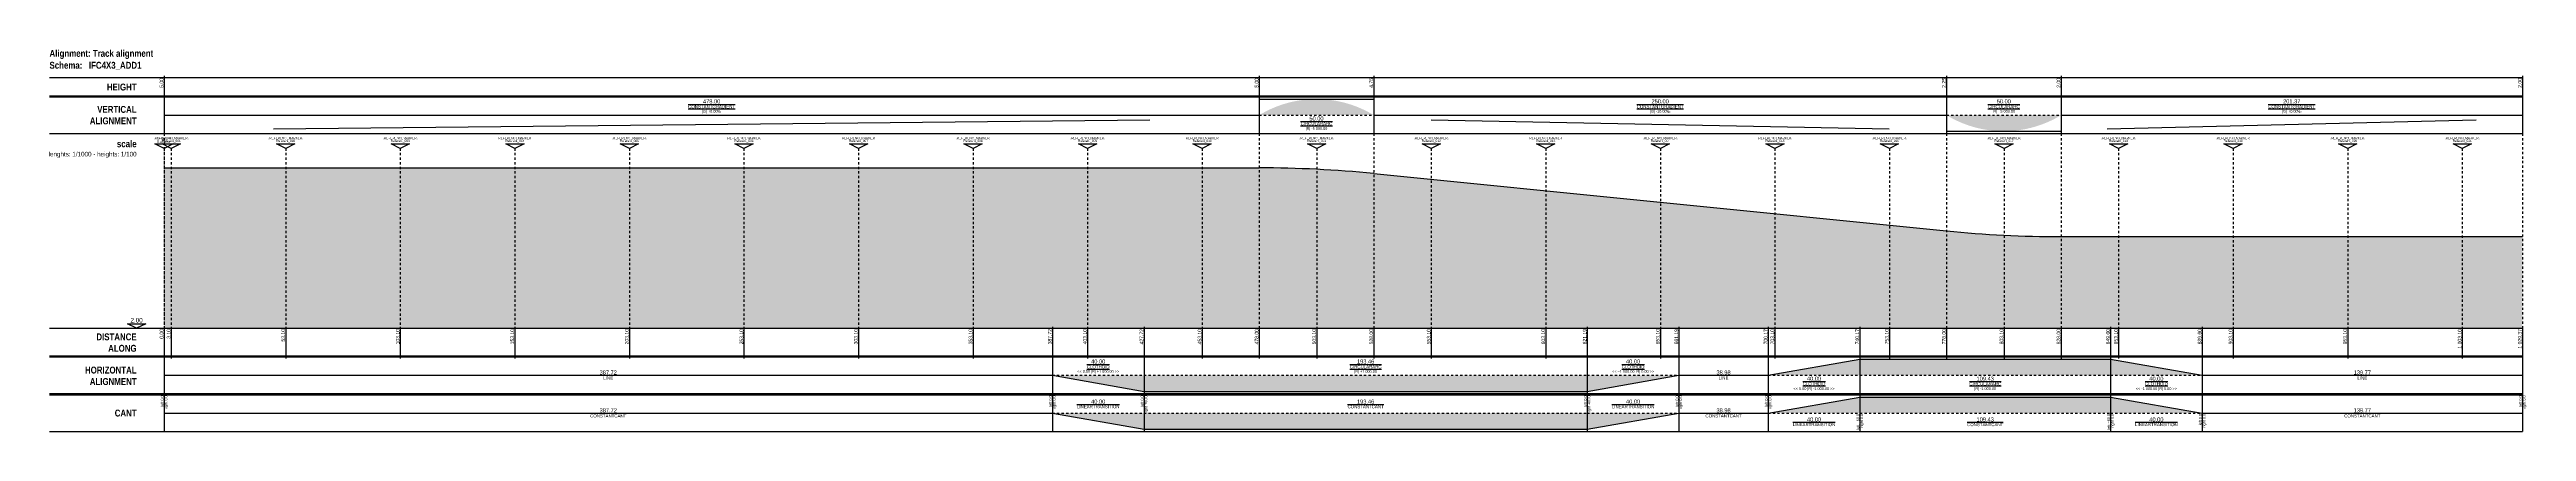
# Model space of a CAD drawing. Header units: metres. Extents: x 0 to 108, y -4 to 12.
import ezdxf

# ---------------------------------------------------------------- set-up
doc = ezdxf.new("R2010")
doc.units = ezdxf.units.M
doc.linetypes.add('DASHED23', pattern=[0.1, 0.06, -0.04])
doc.styles.add('Arial_Narrow', font='arialn.ttf')
doc.styles.add('Arial_Narrow_Bold', font='ARIALNB.ttf')

msp = doc.modelspace()

# ---------------------------------------------------------------- hatches: boundary and pattern name
at = {"true_color": 0xc8f0f5}
for points in [[(57.80030309640809, 9.300000000000889), (57.775157505301294, 9.315175199084216), (57.775157505301294, 9.315175199084216), (57.74991979966798, 9.330196704790872), (57.74991979966798, 9.330196704790872), (57.72459091889173, 9.345063957998885), (57.72459091889173, 9.345063957998885), (57.69917180574978, 9.35977640532779), (57.69917180574978, 9.35977640532779), (57.673663406377955, 9.374333499159203), (57.673663406377955, 9.374333499159203), (57.648066670235444, 9.388734697657231), (57.648066670235444, 9.388734697657231), (57.62238255006945, 9.40297946478863), (57.62238255006945, 9.40297946478863), (57.596612001879734, 9.417067270342741), (57.596612001879734, 9.417067270342741), (57.57075598488304, 9.43099758995126), (57.57075598488304, 9.43099758995126), (57.54481546147737, 9.444769905107725), (57.54481546147737, 9.444769905107725), (57.51879139720619, 9.458383703186822), (57.51879139720619, 9.458383703186822), (57.492684760722476, 9.471838477463479), (57.492684760722476, 9.471838477463479), (57.46649652375264, 9.48513372713171), (57.46649652375264, 9.48513372713171), (57.4402276610604, 9.498268957323273), (57.4402276610604, 9.498268957323273), (57.41387915041048, 9.51124367912607), (57.41387915041048, 9.51124367912607), (57.387451972532205, 9.52405740960236), (57.387451972532205, 9.52405740960236), (57.360947111083014, 9.536709671806733), (57.360947111083014, 9.536709671806733), (57.33436555261184, 9.549199994803853), (57.33436555261184, 9.549199994803853), (57.307708286522384, 9.561527913685996), (57.307708286522384, 9.561527913685996), (57.28097630503629, 9.573692969590356), (57.28097630503629, 9.573692969590356), (57.25417060315623, 9.585694709716115), (57.25417060315623, 9.585694709716115), (57.22729217862884, 9.597532687341303), (57.22729217862884, 9.597532687341303), (57.20034203190761, 9.609206461839431), (57.20034203190761, 9.609206461839431), (57.17332116611563, 9.620715598695877), (57.17332116611563, 9.620715598695877), (57.14623058700823, 9.632059669524073), (57.14623058700823, 9.632059669524073), (57.11907130293562, 9.643238252081444), (57.11907130293562, 9.643238252081444), (57.09184432480526, 9.654250930285126), (57.09184432480526, 9.654250930285126), (57.064550666044305, 9.665097294227454), (57.064550666044305, 9.665097294227454), (57.03719134256185, 9.675776940191216), (57.03719134256185, 9.675776940191216), (57.009767372711124, 9.68628947066468), (57.009767372711124, 9.68628947066468), (56.9822797772516, 9.696634494356399), (56.9822797772516, 9.696634494356399), (56.954729579310964, 9.706811626209763), (56.954729579310964, 9.706811626209763), (56.92711780434708, 9.716820487417337), (56.92711780434708, 9.716820487417337), (56.89944548010977, 9.726660705434966), (56.89944548010977, 9.726660705434966), (56.87171363660262, 9.736331913995627), (56.87171363660262, 9.736331913995627), (56.84392330604458, 9.74583375312308), (56.84392330604458, 9.74583375312308), (56.816075522831596, 9.755165869145252), (56.816075522831596, 9.755165869145252), (56.788171323498055, 9.764327914707412), (56.788171323498055, 9.764327914707412), (56.76021174667826, 9.773319548785093), (56.76021174667826, 9.773319548785093), (56.73219783306773, 9.782140436696784), (56.73219783306773, 9.782140436696784), (56.70413062538448, 9.790790250116398), (56.70413062538448, 9.790790250116398), (56.6760111683302, 9.799268667085482), (56.6760111683302, 9.799268667085482), (56.64784050855139, 9.807575372025203), (56.64784050855139, 9.807575372025203), (56.61961969460039, 9.8157100557481), (56.61961969460039, 9.8157100557481), (56.59134977689632, 9.823672415469586), (56.59134977689632, 9.823672415469586), (56.56303180768605, 9.83146215481922), (56.56303180768605, 9.83146215481922), (56.534666841004984, 9.839078983851737), (56.534666841004984, 9.839078983851737), (56.50625593263782, 9.846522619057845), (56.50625593263782, 9.846522619057845), (56.477800140079296, 9.853792783374775), (56.477800140079296, 9.853792783374775), (56.44930052249479, 9.860889206196589), (56.44930052249479, 9.860889206196589), (56.42075814068092, 9.867811623384261), (56.42075814068092, 9.867811623384261), (56.39217405702604, 9.8745597772755), (56.39217405702604, 9.8745597772755), (56.363549335470715, 9.881133416694347), (56.363549335470715, 9.881133416694347), (56.334885041468105, 9.887532296960522), (56.334885041468105, 9.887532296960522), (56.30618224194431, 9.89375617989853), (56.30618224194431, 9.89375617989853), (56.27744200525868, 9.899804833846527), (56.27744200525868, 9.899804833846527), (56.248665401164004, 9.905678033664948), (56.248665401164004, 9.905678033664948), (56.219853500766725, 9.911375560744872), (56.219853500766725, 9.911375560744872), (56.191007376487086, 9.91689720301618), (56.191007376487086, 9.91689720301618), (56.16212810201916, 9.92224275495543), (56.16212810201916, 9.92224275495543), (56.13321675229094, 9.927412017593518), (56.13321675229094, 9.927412017593518), (56.1042744034243, 9.932404798523082), (56.1042744034243, 9.932404798523082), (56.075302132694944, 9.937220911905658), (56.075302132694944, 9.937220911905658), (56.046301018492315, 9.941860178478606), (56.046301018492315, 9.941860178478606), (56.017272140279445, 9.946322425561771), (56.017272140279445, 9.946322425561771), (55.98821657855278, 9.950607487063923), (55.98821657855278, 9.950607487063923), (55.959135414801985, 9.954715203488934), (55.959135414801985, 9.954715203488934), (55.930029731469645, 9.958645421941707), (55.930029731469645, 9.958645421941707), (55.90090061191101, 9.96239799613388), (55.90090061191101, 9.96239799613388), (55.871749140353664, 9.965972786389266), (55.871749140353664, 9.965972786389266), (55.84257640185715, 9.969369659649043), (55.84257640185715, 9.969369659649043), (55.81338348227261, 9.972588489476724), (55.81338348227261, 9.972588489476724), (55.78417146820235, 9.97562915606285), (55.78417146820235, 9.97562915606285), (55.75494144695941, 9.97849154622945), (55.75494144695941, 9.97849154622945), (55.725694506527056, 9.981175553434259), (55.725694506527056, 9.981175553434259), (55.696431735518345, 9.983681077774683), (55.696431735518345, 9.983681077774683), (55.66715422313554, 9.986008025991516), (55.66715422313554, 9.986008025991516), (55.63786305912963, 9.988156311472412), (55.63786305912963, 9.988156311472412), (55.6085593337597, 9.990125854255105), (55.6085593337597, 9.990125854255105), (55.57924413775242, 9.991916581030386), (55.57924413775242, 9.991916581030386), (55.5499185622614, 9.993528425144843), (55.5499185622614, 9.993528425144843), (55.520583698826584, 9.994961326603326), (55.520583698826584, 9.994961326603326), (55.49124063933363, 9.996215232071188), (55.49124063933363, 9.996215232071188), (55.461890475973284, 9.997290094876274), (55.461890475973284, 9.997290094876274), (55.43253430120068, 9.998185875010645), (55.43253430120068, 9.998185875010645), (55.40317320769472, 9.998902539132082), (55.40317320769472, 9.998902539132082), (55.37380828831738, 9.999440060565323), (55.37380828831738, 9.999440060565323), (55.344440636073045, 9.999798419303044), (55.344440636073045, 9.999798419303044), (55.315071344067825, 9.999977602006624), (55.315071344067825, 9.999977602006624), (55.285701505468865, 9.999977602006624), (55.285701505468865, 9.999977602006624), (55.25633221346365, 9.999798419303044), (55.25633221346365, 9.999798419303044), (55.22696456121932, 9.999440060565323), (55.22696456121932, 9.999440060565323), (55.197599641841975, 9.998902539132082), (55.197599641841975, 9.998902539132082), (55.168238548336014, 9.998185875010645), (55.168238548336014, 9.998185875010645), (55.138882373563405, 9.997290094876274), (55.138882373563405, 9.997290094876274), (55.10953221020306, 9.996215232071188), (55.10953221020306, 9.996215232071188), (55.08018915071011, 9.994961326603326), (55.08018915071011, 9.994961326603326), (55.0508542872753, 9.993528425144842), (55.0508542872753, 9.993528425144842), (55.02152871178428, 9.991916581030386), (55.02152871178428, 9.991916581030386), (54.992213515776996, 9.990125854255105), (54.992213515776996, 9.990125854255105), (54.96290979040707, 9.988156311472412), (54.96290979040707, 9.988156311472412), (54.933618626401156, 9.986008025991516), (54.933618626401156, 9.986008025991516), (54.90434111401835, 9.983681077774683), (54.90434111401835, 9.983681077774683), (54.87507834300964, 9.981175553434259), (54.87507834300964, 9.981175553434259), (54.84583140257729, 9.97849154622945), (54.84583140257729, 9.97849154622945), (54.816601381334344, 9.97562915606285), (54.816601381334344, 9.97562915606285), (54.78738936726408, 9.972588489476724), (54.78738936726408, 9.972588489476724), (54.758196447679545, 9.969369659649043), (54.758196447679545, 9.969369659649043), (54.72902370918303, 9.965972786389266), (54.72902370918303, 9.965972786389266), (54.699872237625684, 9.96239799613388), (54.699872237625684, 9.96239799613388), (54.67074311806705, 9.958645421941707), (54.67074311806705, 9.958645421941707), (54.64163743473471, 9.954715203488934), (54.64163743473471, 9.954715203488934), (54.612556270983916, 9.950607487063923), (54.612556270983916, 9.950607487063923), (54.58350070925725, 9.946322425561771), (54.58350070925725, 9.946322425561771), (54.55447183104438, 9.941860178478606), (54.55447183104438, 9.941860178478606), (54.52547071684175, 9.937220911905658), (54.52547071684175, 9.937220911905658), (54.4964984461124, 9.932404798523082), (54.4964984461124, 9.932404798523082), (54.467556097245755, 9.927412017593518), (54.467556097245755, 9.927412017593518), (54.438644747517536, 9.92224275495543), (54.438644747517536, 9.92224275495543), (54.40976547304961, 9.91689720301618), (54.40976547304961, 9.91689720301618), (54.380919348769964, 9.911375560744872), (54.380919348769964, 9.911375560744872), (54.35210744837269, 9.905678033664946), (54.35210744837269, 9.905678033664946), (54.32333084427801, 9.899804833846527), (54.32333084427801, 9.899804833846527), (54.29459060759238, 9.89375617989853), (54.29459060759238, 9.89375617989853), (54.26588780806859, 9.887532296960522), (54.26588780806859, 9.887532296960522), (54.23722351406598, 9.881133416694347), (54.23722351406598, 9.881133416694347), (54.20859879251066, 9.8745597772755), (54.20859879251066, 9.8745597772755), (54.18001470885578, 9.86781162338426), (54.18001470885578, 9.86781162338426), (54.15147232704191, 9.860889206196589), (54.15147232704191, 9.860889206196589), (54.1229727094574, 9.853792783374775), (54.1229727094574, 9.853792783374775), (54.094516916898876, 9.846522619057845), (54.094516916898876, 9.846522619057845), (54.06610600853171, 9.839078983851735), (54.06610600853171, 9.839078983851735), (54.037741041850644, 9.831462154819219), (54.037741041850644, 9.831462154819219), (54.009423072640374, 9.823672415469586), (54.009423072640374, 9.823672415469586), (53.98115315493631, 9.8157100557481), (53.98115315493631, 9.8157100557481), (53.9529323409853, 9.807575372025203), (53.9529323409853, 9.807575372025203), (53.9247616812065, 9.799268667085482), (53.9247616812065, 9.799268667085482), (53.89664222415222, 9.790790250116398), (53.89664222415222, 9.790790250116398), (53.86857501646897, 9.782140436696784), (53.86857501646897, 9.782140436696784), (53.84056110285844, 9.773319548785093), (53.84056110285844, 9.773319548785093), (53.81260152603864, 9.764327914707412), (53.81260152603864, 9.764327914707412), (53.7846973267051, 9.755165869145252), (53.7846973267051, 9.755165869145252), (53.756849543492116, 9.74583375312308), (53.756849543492116, 9.74583375312308), (53.729059212934075, 9.736331913995627), (53.729059212934075, 9.736331913995627), (53.70132736942693, 9.726660705434966), (53.70132736942693, 9.726660705434966), (53.67365504518962, 9.716820487417337), (53.67365504518962, 9.716820487417337), (53.64604327022573, 9.706811626209763), (53.64604327022573, 9.706811626209763), (53.6184930722851, 9.696634494356399), (53.6184930722851, 9.696634494356399), (53.59100547682557, 9.68628947066468), (53.59100547682557, 9.68628947066468), (53.56358150697484, 9.675776940191215), (53.56358150697484, 9.675776940191215), (53.53622218349239, 9.665097294227454), (53.53622218349239, 9.665097294227454), (53.50892852473143, 9.654250930285126), (53.50892852473143, 9.654250930285126), (53.48170154660107, 9.643238252081444), (53.48170154660107, 9.643238252081444), (53.45454226252846, 9.632059669524072), (53.45454226252846, 9.632059669524072), (53.42745168342107, 9.620715598695877), (53.42745168342107, 9.620715598695877), (53.400430817629086, 9.609206461839431), (53.400430817629086, 9.609206461839431), (53.37348067090785, 9.597532687341303), (53.37348067090785, 9.597532687341303), (53.34660224638046, 9.585694709716114), (53.34660224638046, 9.585694709716114), (53.319796544500406, 9.573692969590356), (53.319796544500406, 9.573692969590356), (53.29306456301431, 9.561527913685996), (53.29306456301431, 9.561527913685996), (53.266407296924854, 9.54919999480385), (53.266407296924854, 9.54919999480385), (53.23982573845368, 9.536709671806731), (53.23982573845368, 9.536709671806731), (53.21332087700449, 9.52405740960236), (53.21332087700449, 9.52405740960236), (53.186893699126216, 9.511243679126068), (53.186893699126216, 9.511243679126068), (53.1605451884763, 9.498268957323273), (53.1605451884763, 9.498268957323273), (53.13427632578406, 9.48513372713171), (53.13427632578406, 9.48513372713171), (53.10808808881422, 9.471838477463479), (53.10808808881422, 9.471838477463479), (53.0819814523305, 9.458383703186822), (53.0819814523305, 9.458383703186822), (53.05595738805932, 9.444769905107725), (53.05595738805932, 9.444769905107725), (53.03001686465365, 9.43099758995126), (53.03001686465365, 9.43099758995126), (53.004160847656955, 9.417067270342741), (53.004160847656955, 9.417067270342741), (52.97839029946724, 9.402979464788627), (52.97839029946724, 9.402979464788627), (52.952706179301245, 9.388734697657231), (52.952706179301245, 9.388734697657231), (52.92710944315874, 9.374333499159203), (52.92710944315874, 9.374333499159203), (52.90160104378692, 9.35977640532779), (52.90160104378692, 9.35977640532779), (52.87618193064497, 9.345063957998885), (52.87618193064497, 9.345063957998885), (52.85085304986872, 9.33019670479087), (52.85085304986872, 9.33019670479087), (52.8256153442354, 9.315175199084214), (52.8256153442354, 9.315175199084214), (52.8004697531286, 9.300000000000889), (52.8004697531286, 9.300000000000889), (9.300000000000889, 9.300000000000889)], [(82.80046975346491, 9.300000000000889), (82.82561534457173, 9.284824800917562), (82.82561534457173, 9.284824800917562), (82.85085305020505, 9.269803295210906), (82.85085305020505, 9.269803295210906), (82.87618193098132, 9.254936042002893), (82.87618193098132, 9.254936042002893), (82.90160104412328, 9.240223594673989), (82.90160104412328, 9.240223594673989), (82.92710944349511, 9.225666500842575), (82.92710944349511, 9.225666500842575), (82.95270617963764, 9.211265302344543), (82.95270617963764, 9.211265302344543), (82.97839029980365, 9.197020535213149), (82.97839029980365, 9.197020535213149), (83.00416084799338, 9.182932729659033), (83.00416084799338, 9.182932729659033), (83.03001686499009, 9.169002410050513), (83.03001686499009, 9.169002410050513), (83.05595738839577, 9.155230094894051), (83.05595738839577, 9.155230094894051), (83.08198145266695, 9.141616296814954), (83.08198145266695, 9.141616296814954), (83.10808808915068, 9.128161522538297), (83.10808808915068, 9.128161522538297), (83.13427632612054, 9.114866272870064), (83.13427632612054, 9.114866272870064), (83.16054518881279, 9.101731042678502), (83.16054518881279, 9.101731042678502), (83.18689369946271, 9.088756320875707), (83.18689369946271, 9.088756320875707), (83.213320877341, 9.075942590399414), (83.213320877341, 9.075942590399414), (83.23982573879022, 9.063290328195043), (83.23982573879022, 9.063290328195043), (83.2664072972614, 9.050800005197923), (83.2664072972614, 9.050800005197923), (83.29306456335087, 9.03847208631578), (83.29306456335087, 9.03847208631578), (83.31979654483698, 9.026307030411418), (83.31979654483698, 9.026307030411418), (83.34660224671705, 9.014305290285659), (83.34660224671705, 9.014305290285659), (83.37348067124445, 9.002467312660471), (83.37348067124445, 9.002467312660471), (83.4004308179657, 8.990793538162343), (83.4004308179657, 8.990793538162343), (83.4274516837577, 8.979284401305897), (83.4274516837577, 8.979284401305897), (83.45454226286509, 8.967940330477703), (83.45454226286509, 8.967940330477703), (83.48170154693771, 8.95676174792033), (83.48170154693771, 8.95676174792033), (83.5089285250681, 8.945749069716648), (83.5089285250681, 8.945749069716648), (83.53622218382907, 8.93490270577432), (83.53622218382907, 8.93490270577432), (83.56358150731153, 8.924223059810561), (83.56358150731153, 8.924223059810561), (83.59100547716227, 8.913710529337095), (83.59100547716227, 8.913710529337095), (83.6184930726218, 8.903365505645375), (83.6184930726218, 8.903365505645375), (83.64604327056246, 8.893188373792011), (83.64604327056246, 8.893188373792011), (83.67365504552636, 8.883179512584437), (83.67365504552636, 8.883179512584437), (83.70132736976367, 8.873339294566808), (83.70132736976367, 8.873339294566808), (83.72905921327083, 8.863668086006147), (83.72905921327083, 8.863668086006147), (83.75684954382889, 8.854166246878695), (83.75684954382889, 8.854166246878695), (83.78469732704188, 8.844834130856523), (83.78469732704188, 8.844834130856523), (83.81260152637543, 8.835672085294362), (83.81260152637543, 8.835672085294362), (83.84056110319524, 8.826680451216681), (83.84056110319524, 8.826680451216681), (83.86857501680579, 8.81785956330499), (83.86857501680579, 8.81785956330499), (83.89664222448906, 8.809209749885376), (83.89664222448906, 8.809209749885376), (83.92476168154334, 8.800731332916294), (83.92476168154334, 8.800731332916294), (83.95293234132215, 8.792424627976573), (83.95293234132215, 8.792424627976573), (83.98115315527318, 8.784289944253675), (83.98115315527318, 8.784289944253675), (84.00942307297726, 8.776327584532188), (84.00942307297726, 8.776327584532188), (84.03774104218753, 8.768537845182557), (84.03774104218753, 8.768537845182557), (84.06610600886862, 8.76092101615004), (84.06610600886862, 8.76092101615004), (84.0945169172358, 8.75347738094393), (84.0945169172358, 8.75347738094393), (84.12297270979434, 8.746207216626999), (84.12297270979434, 8.746207216626999), (84.15147232737885, 8.739110793805185), (84.15147232737885, 8.739110793805185), (84.18001470919273, 8.732188376617515), (84.18001470919273, 8.732188376617515), (84.20859879284762, 8.725440222726276), (84.20859879284762, 8.725440222726276), (84.23722351440296, 8.718866583307427), (84.23722351440296, 8.718866583307427), (84.26588780840558, 8.712467703041256), (84.26588780840558, 8.712467703041256), (84.29459060792938, 8.706243820103246), (84.29459060792938, 8.706243820103246), (84.32333084461503, 8.700195166155249), (84.32333084461503, 8.700195166155249), (84.35210744870972, 8.69432196633683), (84.35210744870972, 8.69432196633683), (84.380919349107, 8.688624439256905), (84.380919349107, 8.688624439256905), (84.40976547338666, 8.683102796985597), (84.40976547338666, 8.683102796985597), (84.4386447478546, 8.677757245046347), (84.4386447478546, 8.677757245046347), (84.46755609758283, 8.672587982408258), (84.46755609758283, 8.672587982408258), (84.49649844644948, 8.667595201478694), (84.49649844644948, 8.667595201478694), (84.52547071717885, 8.66277908809612), (84.52547071717885, 8.66277908809612), (84.55447183138149, 8.658139821523172), (84.55447183138149, 8.658139821523172), (84.58350070959438, 8.653677574440007), (84.58350070959438, 8.653677574440007), (84.61255627132104, 8.649392512937853), (84.61255627132104, 8.649392512937853), (84.64163743507186, 8.645284796512843), (84.64163743507186, 8.645284796512843), (84.6707431184042, 8.64135457806007), (84.6707431184042, 8.64135457806007), (84.69987223796285, 8.637602003867897), (84.69987223796285, 8.637602003867897), (84.7290237095202, 8.634027213612512), (84.7290237095202, 8.634027213612512), (84.75819644801673, 8.630630340352734), (84.75819644801673, 8.630630340352734), (84.78738936760129, 8.627411510525052), (84.78738936760129, 8.627411510525052), (84.81660138167156, 8.624370843938928), (84.81660138167156, 8.624370843938928), (84.84583140291451, 8.621508453772329), (84.84583140291451, 8.621508453772329), (84.87507834334687, 8.618824446567519), (84.87507834334687, 8.618824446567519), (84.9043411143556, 8.616318922227094), (84.9043411143556, 8.616318922227094), (84.93361862673841, 8.613991974010261), (84.93361862673841, 8.613991974010261), (84.96290979074435, 8.611843688529365), (84.96290979074435, 8.611843688529365), (84.99221351611428, 8.609874145746673), (84.99221351611428, 8.609874145746673), (85.02152871212158, 8.608083418971392), (85.02152871212158, 8.608083418971392), (85.05085428761261, 8.606471574856936), (85.05085428761261, 8.606471574856936), (85.08018915104743, 8.605038673398452), (85.08018915104743, 8.605038673398452), (85.1095322105404, 8.603784767930591), (85.1095322105404, 8.603784767930591), (85.13888237390074, 8.602709905125504), (85.13888237390074, 8.602709905125504), (85.16823854867337, 8.601814124991133), (85.16823854867337, 8.601814124991133), (85.19759964217934, 8.601097460869696), (85.19759964217934, 8.601097460869696), (85.2269645615567, 8.600559939436454), (85.2269645615567, 8.600559939436454), (85.25633221380104, 8.600201580698734), (85.25633221380104, 8.600201580698734), (85.28570150580627, 8.600022397995154), (85.28570150580627, 8.600022397995154), (85.31507134440524, 8.600022397995154), (85.31507134440524, 8.600022397995154), (85.34444063641047, 8.600201580698734), (85.34444063641047, 8.600201580698734), (85.37380828865481, 8.600559939436454), (85.37380828865481, 8.600559939436454), (85.40317320803217, 8.601097460869696), (85.40317320803217, 8.601097460869696), (85.43253430153814, 8.601814124991133), (85.43253430153814, 8.601814124991133), (85.46189047631076, 8.602709905125504), (85.46189047631076, 8.602709905125504), (85.49124063967112, 8.60378476793059), (85.49124063967112, 8.60378476793059), (85.52058369916408, 8.605038673398452), (85.52058369916408, 8.605038673398452), (85.5499185625989, 8.606471574856934), (85.5499185625989, 8.606471574856934), (85.57924413808995, 8.608083418971392), (85.57924413808995, 8.608083418971392), (85.60855933409722, 8.609874145746673), (85.60855933409722, 8.609874145746673), (85.63786305946716, 8.611843688529365), (85.63786305946716, 8.611843688529365), (85.66715422347309, 8.61399197401026), (85.66715422347309, 8.61399197401026), (85.69643173585591, 8.616318922227094), (85.69643173585591, 8.616318922227094), (85.72569450686463, 8.618824446567519), (85.72569450686463, 8.618824446567519), (85.754941447297, 8.621508453772329), (85.754941447297, 8.621508453772329), (85.78417146853995, 8.624370843938928), (85.78417146853995, 8.624370843938928), (85.81338348261022, 8.627411510525052), (85.81338348261022, 8.627411510525052), (85.84257640219478, 8.630630340352733), (85.84257640219478, 8.630630340352733), (85.8717491406913, 8.634027213612512), (85.8717491406913, 8.634027213612512), (85.90090061224866, 8.637602003867896), (85.90090061224866, 8.637602003867896), (85.93002973180731, 8.64135457806007), (85.93002973180731, 8.64135457806007), (85.95913541513966, 8.645284796512843), (85.95913541513966, 8.645284796512843), (85.98821657889046, 8.649392512937853), (85.98821657889046, 8.649392512937853), (86.01727214061714, 8.653677574440007), (86.01727214061714, 8.653677574440007), (86.04630101883002, 8.658139821523172), (86.04630101883002, 8.658139821523172), (86.07530213303266, 8.662779088096118), (86.07530213303266, 8.662779088096118), (86.10427440376203, 8.667595201478694), (86.10427440376203, 8.667595201478694), (86.13321675262868, 8.672587982408256), (86.13321675262868, 8.672587982408256), (86.16212810235692, 8.677757245046347), (86.16212810235692, 8.677757245046347), (86.19100737682486, 8.683102796985597), (86.19100737682486, 8.683102796985597), (86.21985350110451, 8.688624439256905), (86.21985350110451, 8.688624439256905), (86.2486654015018, 8.69432196633683), (86.2486654015018, 8.69432196633683), (86.27744200559648, 8.700195166155249), (86.27744200559648, 8.700195166155249), (86.30618224228212, 8.706243820103245), (86.30618224228212, 8.706243820103245), (86.33488504180593, 8.712467703041252), (86.33488504180593, 8.712467703041252), (86.36354933580854, 8.718866583307427), (86.36354933580854, 8.718866583307427), (86.39217405736389, 8.725440222726276), (86.39217405736389, 8.725440222726276), (86.42075814101878, 8.732188376617515), (86.42075814101878, 8.732188376617515), (86.44930052283266, 8.739110793805185), (86.44930052283266, 8.739110793805185), (86.47780014041717, 8.746207216626999), (86.47780014041717, 8.746207216626999), (86.50625593297572, 8.753477380943929), (86.50625593297572, 8.753477380943929), (86.53466684134288, 8.760921016150037), (86.53466684134288, 8.760921016150037), (86.56303180802398, 8.768537845182555), (86.56303180802398, 8.768537845182555), (86.59134977723426, 8.77632758453219), (86.59134977723426, 8.77632758453219), (86.61961969493834, 8.784289944253674), (86.61961969493834, 8.784289944253674), (86.64784050888935, 8.792424627976573), (86.64784050888935, 8.792424627976573), (86.67601116866817, 8.800731332916293), (86.67601116866817, 8.800731332916293), (86.70413062572246, 8.809209749885376), (86.70413062572246, 8.809209749885376), (86.73219783340572, 8.817859563304989), (86.73219783340572, 8.817859563304989), (86.76021174701626, 8.826680451216681), (86.76021174701626, 8.826680451216681), (86.78817132383608, 8.835672085294362), (86.78817132383608, 8.835672085294362), (86.81607552316963, 8.844834130856523), (86.81607552316963, 8.844834130856523), (86.84392330638262, 8.854166246878695), (86.84392330638262, 8.854166246878695), (86.87171363694067, 8.863668086006147), (86.87171363694067, 8.863668086006147), (86.89944548044784, 8.873339294566808), (86.89944548044784, 8.873339294566808), (86.92711780468515, 8.883179512584435), (86.92711780468515, 8.883179512584435), (86.95472957964905, 8.893188373792011), (86.95472957964905, 8.893188373792011), (86.98227977758971, 8.903365505645375), (86.98227977758971, 8.903365505645375), (87.00976737304924, 8.913710529337095), (87.00976737304924, 8.913710529337095), (87.03719134289999, 8.92422305981056), (87.03719134289999, 8.92422305981056), (87.06455066638244, 8.93490270577432), (87.06455066638244, 8.93490270577432), (87.09184432514341, 8.945749069716648), (87.09184432514341, 8.945749069716648), (87.11907130327378, 8.956761747920329), (87.11907130327378, 8.956761747920329), (87.14623058734641, 8.967940330477699), (87.14623058734641, 8.967940330477699), (87.17332116645382, 8.979284401305897), (87.17332116645382, 8.979284401305897), (87.20034203224581, 8.990793538162343), (87.20034203224581, 8.990793538162343), (87.22729217896706, 9.00246731266047), (87.22729217896706, 9.00246731266047), (87.25417060349446, 9.014305290285659), (87.25417060349446, 9.014305290285659), (87.28097630537454, 9.026307030411417), (87.28097630537454, 9.026307030411417), (87.30770828686065, 9.038472086315778), (87.30770828686065, 9.038472086315778), (87.3343655529501, 9.050800005197921), (87.3343655529501, 9.050800005197921), (87.3609471114213, 9.063290328195041), (87.3609471114213, 9.063290328195041), (87.38745197287051, 9.075942590399414), (87.38745197287051, 9.075942590399414), (87.41387915074878, 9.088756320875703), (87.41387915074878, 9.088756320875703), (87.44022766139872, 9.101731042678502), (87.44022766139872, 9.101731042678502), (87.46649652409097, 9.114866272870064), (87.46649652409097, 9.114866272870064), (87.49268476106081, 9.128161522538296), (87.49268476106081, 9.128161522538296), (87.51879139754456, 9.141616296814952), (87.51879139754456, 9.141616296814952), (87.54481546181574, 9.15523009489405), (87.54481546181574, 9.15523009489405), (87.57075598522142, 9.169002410050513), (87.57075598522142, 9.169002410050513), (87.59661200221814, 9.182932729659033), (87.59661200221814, 9.182932729659033), (87.62238255040786, 9.197020535213145), (87.62238255040786, 9.197020535213145), (87.64806667057387, 9.211265302344543), (87.64806667057387, 9.211265302344543), (87.6736634067164, 9.225666500842571), (87.6736634067164, 9.225666500842571), (87.69917180608823, 9.240223594673985), (87.69917180608823, 9.240223594673985), (87.7245909192302, 9.25493604200289), (87.7245909192302, 9.25493604200289), (87.74991980000647, 9.269803295210906), (87.74991980000647, 9.269803295210906), (87.77515750563978, 9.284824800917562), (87.77515750563978, 9.284824800917562), (87.8003030967466, 9.300000000000889), (87.8003030967466, 9.300000000000889), (9.300000000000889, 9.300000000000889)]]:
    msp.add_hatch(color=7, dxfattribs=at).paths.add_polyline_path(points, is_closed=False)
at = {"true_color": 0xe6e6e6}
h = msp.add_hatch(color=7, dxfattribs=at)
h.dxf.hatch_style = 1
edge = h.paths.add_edge_path()
edge.add_line((5, 7.00000000000085), (52.8004697531286, 7.00000000000089))
edge.add_arc((52.806636235487304, -42.99999961974406), 50, 84.26812327954894, 90.0070662682898, ccw=False)
edge.add_line((57.80030309640809, 6.75000833283964), (82.80046975346491, 4.24999166716125))
edge.add_arc((87.79413661438569, 53.999999619744955), 50, -95.73187672045104, -89.99293373170765)
edge.add_line((87.8003030967466, 4), (107.93720642510901, 4.00000000000085))
edge.add_line((107.93720712725201, 4.00000000000085), (107.93720712725201, 0))
edge.add_line((107.93720712725201, 0), (5, 0))
edge.add_line((5, 0), (5, 7.00000000000085))
at = {"true_color": 0xffc896}
for points in [[(43.772327629696505, -2.05), (43.772327629696505, -2.05), (43.772327629696505, -2.05), (47.7723276296958, -2.05), (47.7723276296958, -2.05), (47.7723276296958, -2.75), (47.7723276296958, -2.75), (43.772327629696505, -2.05)], [(47.7723276296958, -2.75), (47.7723276296958, -2.05), (47.7723276296958, -2.05), (67.11877471346571, -2.05), (67.11877471346571, -2.05), (67.11877471346571, -2.75), (67.11877471346571, -2.75), (47.7723276296958, -2.75)], [(67.11877471346571, -2.75), (67.11877471346571, -2.05), (67.11877471346571, -2.05), (71.118774713465, -2.05), (71.118774713465, -2.05), (71.118774713465, -2.05), (71.118774713465, -2.05), (67.11877471346571, -2.75)], [(75.0169262678116, -2.05), (75.0169262678116, -2.05), (75.0169262678116, -2.05), (79.0169262678128, -2.05), (79.0169262678128, -2.05), (79.0169262678128, -1.3500000000003407), (79.0169262678128, -1.3500000000003407), (75.0169262678116, -2.05)], [(79.0169262678128, -1.3500000000003407), (79.0169262678128, -2.05), (79.0169262678128, -2.05), (89.9601012602411, -2.05), (89.9601012602411, -2.05), (89.9601012602411, -1.3500000000003407), (89.9601012602411, -1.3500000000003407), (79.0169262678128, -1.3500000000003407)], [(89.9601012602411, -1.35000000000034), (89.9601012602411, -2.05), (89.9601012602411, -2.05), (93.96010126024231, -2.05), (93.96010126024231, -2.05), (93.96010126024231, -2.05), (93.96010126024231, -2.05), (89.9601012602411, -1.35000000000034)]]:
    msp.add_hatch(color=7, dxfattribs=at).paths.add_polyline_path(points, is_closed=False)
at = {"true_color": 0xbec891}
for points in [[(75.01692626781158, -3.7), (75.01692626781158, -3.7), (75.01692626781158, -3.7), (79.01692626781279, -3.7), (79.01692626781279, -3.7), (79.01692626781279, -3), (79.01692626781279, -3), (75.01692626781158, -3.7)], [(79.01692626781279, -3), (79.01692626781279, -3.7), (79.01692626781279, -3.7), (89.96010126024109, -3.7), (89.96010126024109, -3.7), (89.96010126024109, -3), (89.96010126024109, -3), (79.01692626781279, -3)], [(89.96010126024109, -3), (89.96010126024109, -3.7), (89.96010126024109, -3.7), (93.9601012602423, -3.7), (93.9601012602423, -3.7), (93.9601012602423, -3.7), (93.9601012602423, -3.7), (89.96010126024109, -3)], [(43.772327629696505, -3.7), (43.772327629696505, -3.7), (43.772327629696505, -3.7), (47.7723276296957, -3.7), (47.7723276296957, -3.7), (47.7723276296957, -4.4), (47.7723276296957, -4.4), (43.772327629696505, -3.7)], [(47.7723276296957, -4.4), (47.7723276296957, -3.7), (47.7723276296957, -3.7), (67.1187747134657, -3.7), (67.1187747134657, -3.7), (67.1187747134657, -4.4), (67.1187747134657, -4.4), (47.7723276296957, -4.4)], [(67.1187747134657, -4.4), (67.1187747134657, -3.7), (67.1187747134657, -3.7), (71.11877471346499, -3.7), (71.11877471346499, -3.7), (71.11877471346499, -3.7), (71.11877471346499, -3.7), (67.1187747134657, -4.4)]]:
    msp.add_hatch(color=7, dxfattribs=at).paths.add_polyline_path(points, is_closed=False)

# ---------------------------------------------------------------- linework, layer by layer
at = {"linetype": 'CONTINUOUS', "true_color": 0x000000}
for p, q in [((0, 10.950000000000891), (107.93720712725201, 10.950000000000891)), ((0, 10.15000000000089), (107.93720712725201, 10.15000000000089)), ((0, 10.10000000000089), (107.93720712725201, 10.10000000000089)), ((0, 8.50000000000089), (107.93720712725201, 8.50000000000089)), ((0, 0), (107.93720712725201, 0)), ((0, -1.2), (107.93720712725201, -1.2)), ((0, -1.25), (107.93720712725201, -1.25)), ((0, -2.85), (107.93720712725201, -2.85)), ((0, -2.9), (107.93720712725201, -2.9)), ((0, -4.5), (107.93720712725201, -4.5))]:
    msp.add_line(p, q, dxfattribs=at)
for p, q in [((5, 11.020000000000891), (5, 10.03000000000089)), ((52.8004697531286, 11.020000000000891), (52.8004697531286, 10.03000000000089)), ((57.80030309640809, 11.020000000000891), (57.80030309640809, 10.03000000000089)), ((82.80046975346491, 11.020000000000891), (82.80046975346491, 10.03000000000089)), ((87.8003030967466, 11.020000000000891), (87.8003030967466, 10.03000000000089)), ((107.93720642510901, 11.020000000000891), (107.93720642510901, 10.03000000000089)), ((5, 10.17000000000089), (5, 8.50000000000089)), ((52.8004697531286, 10.17000000000089), (52.8004697531286, 8.50000000000089)), ((57.80030309640809, 10.17000000000089), (57.80030309640809, 8.50000000000089)), ((82.80046975346491, 10.17000000000089), (82.80046975346491, 8.50000000000089)), ((87.8003030967466, 10.17000000000089), (87.8003030967466, 8.50000000000089)), ((107.93720642510901, 10.17000000000089), (107.93720642510901, 8.50000000000089)), ((5, 7.00000000000085), (52.8004697531286, 7.00000000000089)), ((57.80030309640809, 6.75000833283964), (82.80046975346491, 4.24999166716125)), ((87.8003030967466, 4), (107.93720642510901, 4.00000000000085)), ((5, 0.07), (5, -1.32)), ((5.309999999999999, 0.07), (5.309999999999999, -1.32)), ((10.31, 0.07), (10.31, -1.32)), ((15.309999999999999, 0.07), (15.309999999999999, -1.32)), ((20.31, 0.07), (20.31, -1.32)), ((25.31, 0.07), (25.31, -1.32)), ((30.31, 0.07), (30.31, -1.32)), ((35.31, 0.07), (35.31, -1.32)), ((40.31, 0.07), (40.31, -1.32)), ((43.772327629696505, 0.07), (43.772327629696505, -1.32)), ((45.31, 0.07), (45.31, -1.32)), ((47.7723276296957, 0.07), (47.7723276296957, -1.32)), ((47.7723276296958, 0.07), (47.7723276296958, -1.32)), ((50.31000000000001, 0.07), (50.31000000000001, -1.32)), ((52.80046975312861, 0.07), (52.80046975312861, -1.32)), ((55.31000000000001, 0.07), (55.31000000000001, -1.32)), ((57.8003030964081, 0.07), (57.8003030964081, -1.32)), ((60.31000000000001, 0.07), (60.31000000000001, -1.32)), ((65.31, 0.07), (65.31, -1.32)), ((67.11877471346571, 0.07), (67.11877471346571, -1.32)), ((70.31, 0.07), (70.31, -1.32)), ((71.118774713465, 0.07), (71.118774713465, -1.32)), ((75.0169262678116, 0.07), (75.0169262678116, -1.32)), ((75.31, 0.07), (75.31, -1.32)), ((79.0169262678128, 0.07), (79.0169262678128, -1.32)), ((80.31, 0.07), (80.31, -1.32)), ((82.80046975346491, 0.07), (82.80046975346491, -1.32)), ((85.31, 0.07), (85.31, -1.32)), ((87.8003030967466, 0.07), (87.8003030967466, -1.32)), ((89.9601012602411, 0.07), (89.9601012602411, -1.32)), ((90.31000000000002, 0.07), (90.31000000000002, -1.32)), ((93.96010126024231, 0.07), (93.96010126024231, -1.32)), ((95.31000000000002, 0.07), (95.31000000000002, -1.32)), ((100.31000000000002, 0.07), (100.31000000000002, -1.32)), ((105.31000000000002, 0.07), (105.31000000000002, -1.32)), ((107.93720642510901, 0.07), (107.93720642510901, -1.32)), ((107.93720712725202, 0.07), (107.93720712725202, -1.32)), ((5, -1.13), (5, -2.9699999999999998)), ((5, -1.13), (5, -2.9699999999999998)), ((43.772327629696505, -1.13), (43.772327629696505, -2.9699999999999998)), ((47.7723276296958, -1.13), (47.7723276296958, -2.9699999999999998)), ((67.11877471346571, -1.13), (67.11877471346571, -2.9699999999999998)), ((71.118774713465, -1.13), (71.118774713465, -2.9699999999999998)), ((75.0169262678116, -1.13), (75.0169262678116, -2.9699999999999998)), ((79.0169262678128, -1.13), (79.0169262678128, -2.9699999999999998)), ((89.9601012602411, -1.13), (89.9601012602411, -2.9699999999999998)), ((93.96010126024231, -1.13), (93.96010126024231, -2.9699999999999998)), ((107.93720712725202, -1.13), (107.93720712725202, -2.9699999999999998)), ((5, -2.83), (5, -4.5)), ((5, -2.83), (5, -4.5)), ((43.772327629696505, -2.83), (43.772327629696505, -4.5)), ((47.7723276296957, -2.83), (47.7723276296957, -4.5)), ((67.1187747134657, -2.83), (67.1187747134657, -4.5)), ((71.11877471346499, -2.83), (71.11877471346499, -4.5)), ((75.01692626781158, -2.83), (75.01692626781158, -4.5)), ((79.01692626781279, -2.83), (79.01692626781279, -4.5)), ((89.96010126024109, -2.83), (89.96010126024109, -4.5)), ((93.9601012602423, -2.83), (93.9601012602423, -4.5)), ((107.93720712725201, -2.83), (107.93720712725201, -4.5))]:
    msp.add_line(p, q)
at = {"linetype": 'CONTINUOUS', "true_color": 0xbf00ff}
for p, q in [((52.8004697531286, 10.000000000000888), (57.80030309640809, 10.000000000000888)), ((5, 9.300000000000889), (52.8004697531286, 9.300000000000889)), ((57.80030309640809, 9.300000000000889), (82.80046975346491, 9.300000000000889)), ((87.8003030967466, 9.300000000000889), (107.93720642510901, 9.300000000000889)), ((82.80046975346491, 8.60000000000089), (87.8003030967466, 8.60000000000089)), ((5, -2.05), (43.772327629696505, -2.05)), ((71.118774713465, -2.05), (75.0169262678116, -2.05)), ((79.0169262678128, -1.3500000000003407), (89.9601012602411, -1.3500000000003407)), ((93.96010126024231, -2.05), (107.93720712725202, -2.05)), ((47.7723276296958, -2.75), (67.11877471346571, -2.75)), ((79.01692626781279, -3), (89.96010126024109, -3)), ((5, -3.7), (43.772327629696505, -3.7)), ((5, -3.7), (43.772327629696505, -3.7)), ((71.11877471346499, -3.7), (75.01692626781158, -3.7)), ((71.11877471346499, -3.7), (75.01692626781158, -3.7)), ((93.9601012602423, -3.7), (107.93720712725201, -3.7)), ((93.9601012602423, -3.7), (107.93720712725201, -3.7)), ((47.7723276296957, -4.4), (67.1187747134657, -4.4))]:
    msp.add_line(p, q, dxfattribs=at)
at = {"true_color": 0x0000b9}
for p, q in [((9.78004697531286, 8.700000000000891), (48.02042277781574, 9.10000000000089)), ((89.81399342958284, 8.700000000000891), (105.92351609227278, 9.10000000000089))]:
    msp.add_line(p, q, dxfattribs=at)
at = {"linetype": 'DASHED23', "true_color": 0x505050}
for p, q in [((52.8004697531286, 9.300000000000889), (57.80030309640809, 9.300000000000889)), ((82.80046975346491, 9.300000000000889), (87.8003030967466, 9.300000000000889)), ((5, 8.50000000000089), (5, 0)), ((52.8004697531286, 8.50000000000089), (52.8004697531286, 0)), ((57.80030309640809, 8.50000000000089), (57.80030309640809, 0)), ((82.80046975346491, 8.50000000000089), (82.80046975346491, 0)), ((87.8003030967466, 8.50000000000089), (87.8003030967466, 0)), ((107.93720642510901, 8.50000000000089), (107.93720642510901, 0)), ((43.772327629696505, -2.05), (47.7723276296958, -2.05)), ((47.7723276296957, -1.25), (47.7723276296957, -2.9)), ((47.7723276296958, -2.05), (67.11877471346571, -2.05)), ((67.11877471346571, -2.05), (71.118774713465, -2.05)), ((75.0169262678116, -2.05), (79.0169262678128, -2.05)), ((79.0169262678128, -2.05), (89.9601012602411, -2.05)), ((89.9601012602411, -2.05), (93.96010126024231, -2.05)), ((43.772327629696505, -3.7), (47.7723276296957, -3.7)), ((47.7723276296957, -3.7), (67.1187747134657, -3.7)), ((67.1187747134657, -3.7), (71.11877471346499, -3.7)), ((75.01692626781158, -3.7), (79.01692626781279, -3.7)), ((79.01692626781279, -3.7), (89.96010126024109, -3.7)), ((89.96010126024109, -3.7), (93.9601012602423, -3.7))]:
    msp.add_line(p, q, dxfattribs=at)
at = {"true_color": 0xbd002e}
msp.add_line((60.30031976211377, 9.10000000000089), (80.30045308775922, 8.700000000000891), dxfattribs=at)
at = {"true_color": 0xff0000}
for p, q in [((5, 7.85000000000089), (5, 7.780000000000889)), ((5.309999999999999, 7.85000000000089), (5.309999999999999, 7.780000000000889)), ((10.31, 7.85000000000089), (10.31, 7.780000000000889)), ((15.309999999999999, 7.85000000000089), (15.309999999999999, 7.780000000000889)), ((20.31, 7.85000000000089), (20.31, 7.780000000000889)), ((25.31, 7.85000000000089), (25.31, 7.780000000000889)), ((30.31, 7.85000000000089), (30.31, 7.780000000000889)), ((35.31, 7.85000000000089), (35.31, 7.780000000000889)), ((40.31, 7.85000000000089), (40.31, 7.780000000000889)), ((45.31, 7.85000000000089), (45.31, 7.780000000000889)), ((50.31, 7.85000000000089), (50.31, 7.780000000000889)), ((55.31, 7.85000000000089), (55.31, 7.780000000000889)), ((60.31, 7.85000000000089), (60.31, 7.780000000000889)), ((65.31, 7.85000000000089), (65.31, 7.780000000000889)), ((70.31, 7.85000000000089), (70.31, 7.780000000000889)), ((75.31, 7.85000000000089), (75.31, 7.780000000000889)), ((80.31, 7.85000000000089), (80.31, 7.780000000000889)), ((85.31, 7.85000000000089), (85.31, 7.780000000000889)), ((90.31, 7.85000000000089), (90.31, 7.780000000000889)), ((95.31, 7.85000000000089), (95.31, 7.780000000000889)), ((100.31, 7.85000000000089), (100.31, 7.780000000000889)), ((105.31, 7.85000000000089), (105.31, 7.780000000000889))]:
    msp.add_line(p, q, dxfattribs=at)
at = {"linetype": 'DASHED23', "true_color": 0xff0000}
for p, q in [((5, 7.85000000000089), (5, 0)), ((5.309999999999999, 7.85000000000089), (5.309999999999999, 0)), ((10.31, 7.85000000000089), (10.31, 0)), ((15.309999999999999, 7.85000000000089), (15.309999999999999, 0)), ((20.31, 7.85000000000089), (20.31, 0)), ((25.31, 7.85000000000089), (25.31, 0)), ((30.31, 7.85000000000089), (30.31, 0)), ((35.31, 7.85000000000089), (35.31, 0)), ((40.31, 7.85000000000089), (40.31, 0)), ((45.31, 7.85000000000089), (45.31, 0)), ((50.31, 7.85000000000089), (50.31, 0)), ((55.31, 7.85000000000089), (55.31, 0)), ((60.31, 7.85000000000089), (60.31, 0)), ((65.31, 7.85000000000089), (65.31, 0)), ((70.31, 7.85000000000089), (70.31, 0)), ((75.31, 7.85000000000089), (75.31, 0)), ((80.31, 7.85000000000089), (80.31, 0)), ((85.31, 7.85000000000089), (85.31, 0)), ((90.31, 7.85000000000089), (90.31, 0)), ((95.31, 7.85000000000089), (95.31, 0)), ((100.31, 7.85000000000089), (100.31, 0)), ((105.31, 7.85000000000089), (105.31, 0))]:
    msp.add_line(p, q, dxfattribs=at)
at = {"true_color": 0xbf00ff}
for p, q in [((43.772327629696505, -2.05), (47.7723276296958, -2.75)), ((67.11877471346571, -2.75), (71.118774713465, -2.05)), ((75.0169262678116, -2.05), (79.0169262678128, -1.3500000000003407)), ((89.9601012602411, -1.35000000000034), (93.96010126024231, -2.05)), ((75.01692626781158, -3.7), (79.01692626781279, -3)), ((89.96010126024109, -3), (93.9601012602423, -3.7)), ((43.772327629696505, -3.7), (47.7723276296957, -4.4)), ((67.1187747134657, -4.4), (71.11877471346499, -3.7))]:
    msp.add_line(p, q, dxfattribs=at)
at = {"linetype": 'CONTINUOUS', "true_color": 0xff0000}
for points in [[(5, 7.85000000000089), (4.6, 8.050000000000889), (5.4, 8.050000000000889)], [(5.309999999999999, 7.85000000000089), (4.909999999999998, 8.050000000000889), (5.709999999999999, 8.050000000000889)], [(10.31, 7.85000000000089), (9.91, 8.050000000000889), (10.71, 8.050000000000889)], [(15.309999999999999, 7.85000000000089), (14.909999999999998, 8.050000000000889), (15.709999999999999, 8.050000000000889)], [(20.31, 7.85000000000089), (19.91, 8.050000000000889), (20.709999999999997, 8.050000000000889)], [(25.31, 7.85000000000089), (24.91, 8.050000000000889), (25.709999999999997, 8.050000000000889)], [(30.31, 7.85000000000089), (29.91, 8.050000000000889), (30.709999999999997, 8.050000000000889)], [(35.31, 7.85000000000089), (34.910000000000004, 8.050000000000889), (35.71, 8.050000000000889)], [(40.31, 7.85000000000089), (39.910000000000004, 8.050000000000889), (40.71, 8.050000000000889)], [(45.31, 7.85000000000089), (44.910000000000004, 8.050000000000889), (45.71, 8.050000000000889)], [(50.31, 7.85000000000089), (49.910000000000004, 8.050000000000889), (50.71, 8.050000000000889)], [(55.31, 7.85000000000089), (54.910000000000004, 8.050000000000889), (55.71, 8.050000000000889)], [(60.31, 7.85000000000089), (59.910000000000004, 8.050000000000889), (60.71, 8.050000000000889)], [(65.31, 7.85000000000089), (64.91, 8.050000000000889), (65.71000000000001, 8.050000000000889)], [(70.31, 7.85000000000089), (69.91, 8.050000000000889), (70.71000000000001, 8.050000000000889)], [(75.31, 7.85000000000089), (74.91, 8.050000000000889), (75.71000000000001, 8.050000000000889)], [(80.31, 7.85000000000089), (79.91, 8.050000000000889), (80.71000000000001, 8.050000000000889)], [(85.31, 7.85000000000089), (84.91, 8.050000000000889), (85.71000000000001, 8.050000000000889)], [(90.31, 7.85000000000089), (89.91, 8.050000000000889), (90.71000000000001, 8.050000000000889)], [(95.31, 7.85000000000089), (94.91, 8.050000000000889), (95.71000000000001, 8.050000000000889)], [(100.31, 7.85000000000089), (99.91, 8.050000000000889), (100.71000000000001, 8.050000000000889)], [(105.31, 7.85000000000089), (104.91, 8.050000000000889), (105.71000000000001, 8.050000000000889)]]:
    msp.add_lwpolyline(points, close=True, dxfattribs=at)
at = {"linetype": 'CONTINUOUS', "true_color": 0x000000}
msp.add_lwpolyline([(3.8, 0), (3.4, 0.2), (4.2, 0.2)], close=True, dxfattribs=at)
for centre, start, end in [((52.806636235487304, -42.99999961974406), 84.26812327954896, 90.00706626828982), ((87.79413661438569, 53.999999619744955), -95.73187672045104, -89.99293373170765)]:
    msp.add_arc(centre, 50, start, end)

# ---------------------------------------------------------------- texts
at = {"true_color": 0x000000}
for s, insert, char_height, attachment_point, style in [('Alignment: Track alignment', (0, 11.950000000000891), 0.3, 4, 'Arial_Narrow_Bold'), ('Schema:   IFC4X3_ADD1', (0, 11.450000000000891), 0.3, 4, 'Arial_Narrow_Bold'), ('HEIGHT', (3.8, 10.52500000000089), 0.3, 6, 'Arial_Narrow_Bold'), ('478.00', (28.9002348765643, 9.900000000000889), 0.18, 5, 'Arial_Narrow'), ('250.00', (70.3003864249365, 9.900000000000889), 0.18, 5, 'Arial_Narrow'), ('50.00', (85.30038642510576, 9.900000000000889), 0.18, 5, 'Arial_Narrow'), ('201.37', (97.8687547609278, 9.900000000000889), 0.18, 5, 'Arial_Narrow'), ('VERTICAL\\PALIGNMENT', (3.8, 9.300000000000889), 0.3, 6, 'Arial_Narrow_Bold'), ('50.00', (55.30038642476835, 9.150000000000889), 0.18, 5, 'Arial_Narrow'), ('lenghts: 1/1000 - heights: 1/100', (3.8, 7.70000000000089), 0.2, 3, 'Arial_Narrow'), ('scale', (3.8, 8.200000000000891), 0.3, 3, 'Arial_Narrow_Bold'), ('2.00', (3.8, 0.25), 0.2, 8, 'Arial_Narrow'), ('DISTANCE\\PALONG', (3.8, -0.625), 0.3, 6, 'Arial_Narrow_Bold'), ('HORIZONTAL\\PALIGNMENT', (3.8, -2.075), 0.3, 6, 'Arial_Narrow_Bold'), ('387.72', (24.386163814848253, -1.9299999999999997), 0.18, 5, 'Arial_Narrow'), ('40.00', (45.77232762969615, -1.4499999999999997), 0.18, 5, 'Arial_Narrow'), ('193.46', (57.44555117158076, -1.4499999999999997), 0.18, 5, 'Arial_Narrow'), ('40.00', (69.11877471346536, -1.4499999999999997), 0.18, 5, 'Arial_Narrow'), ('38.98', (73.0678504906383, -1.9299999999999997), 0.18, 5, 'Arial_Narrow'), ('40.00', (77.01692626781221, -2.1999999999999997), 0.18, 5, 'Arial_Narrow'), ('109.43', (84.48851376402695, -2.1999999999999997), 0.18, 5, 'Arial_Narrow'), ('40.00', (91.96010126024171, -2.1999999999999997), 0.18, 5, 'Arial_Narrow'), ('139.77', (100.94865419374716, -1.9299999999999997), 0.18, 5, 'Arial_Narrow'), ('40.00', (45.77232762969611, -3.2), 0.18, 5, 'Arial_Narrow'), ('193.46', (57.4455511715807, -3.2), 0.18, 5, 'Arial_Narrow'), ('40.00', (69.11877471346534, -3.2), 0.18, 5, 'Arial_Narrow'), ('CANT', (3.8, -3.7), 0.3, 6, 'Arial_Narrow_Bold'), ('387.72', (24.386163814848253, -3.58), 0.18, 5, 'Arial_Narrow'), ('38.98', (73.06785049063828, -3.58), 0.18, 5, 'Arial_Narrow'), ('40.00', (77.01692626781218, -3.9800000000000004), 0.18, 5, 'Arial_Narrow'), ('109.43', (84.48851376402695, -3.9800000000000004), 0.18, 5, 'Arial_Narrow'), ('40.00', (91.96010126024169, -3.9800000000000004), 0.18, 5, 'Arial_Narrow'), ('139.77', (100.94865419374716, -3.58), 0.18, 5, 'Arial_Narrow')]:
    msp.add_mtext(s, dxfattribs=dict(at, insert=insert, char_height=char_height, attachment_point=attachment_point, style=style))
at = {"true_color": 0x000000, "char_height": 0.16, "attachment_point": 9, "rotation": 90, "style": 'Arial_Narrow'}
for s, insert in [('5.00', (4.97, 10.920000000000892)), ('5.00', (52.7704697531286, 10.920000000000892)), ('4.75', (57.77030309640809, 10.920000000000892)), ('2.25', (82.77046975346491, 10.920000000000892)), ('2.00', (87.7703030967466, 10.920000000000892)), ('2.00', (107.90720642510901, 10.920000000000892)), ('0.00', (4.97, -0.03)), ('3.10', (5.2799999999999985, -0.03)), ('53.10', (10.280000000000001, -0.03)), ('103.10', (15.28, -0.03)), ('153.10', (20.279999999999998, -0.03)), ('203.10', (25.279999999999998, -0.03)), ('253.10', (30.279999999999998, -0.03)), ('303.10', (35.28, -0.03)), ('353.10', (40.28, -0.03)), ('387.72', (43.742327629696504, -0.03)), ('403.10', (45.28, -0.03)), ('427.72', (47.7423276296957, -0.03)), ('427.72', (47.7423276296958, -0.03)), ('453.10', (50.28000000000001, -0.03)), ('478.00', (52.77046975312861, -0.03)), ('503.10', (55.28000000000001, -0.03)), ('528.00', (57.7703030964081, -0.03)), ('553.10', (60.28000000000001, -0.03)), ('603.10', (65.28, -0.03)), ('621.19', (67.08877471346571, -0.03)), ('653.10', (70.28, -0.03)), ('661.19', (71.088774713465, -0.03)), ('700.17', (74.9869262678116, -0.03)), ('703.10', (75.28, -0.03)), ('740.17', (78.9869262678128, -0.03)), ('753.10', (80.28, -0.03)), ('778.00', (82.77046975346491, -0.03)), ('803.10', (85.28, -0.03)), ('828.00', (87.7703030967466, -0.03)), ('849.60', (89.9301012602411, -0.03)), ('853.10', (90.28000000000002, -0.03)), ('889.60', (93.93010126024231, -0.03)), ('903.10', (95.28000000000002, -0.03)), ('953.10', (100.28000000000002, -0.03)), ('1 003.10', (105.28000000000002, -0.03)), ('1 029.37', (107.90720642510901, -0.03)), ('1 029.37', (107.90720712725202, -0.03))]:
    msp.add_mtext(s, dxfattribs=dict(at, insert=insert))
at = {"true_color": 0x828282, "char_height": 0.14, "attachment_point": 5, "style": 'Arial_Narrow'}
for s, insert in [('\\L\\OCONSTANTGRADIENT\\o\\l', (28.9002348765643, 9.670000000000888)), ('\\L\\OCONSTANTGRADIENT\\o\\l', (70.3003864249365, 9.670000000000888)), ('\\L\\OCIRCULARARC\\o\\l', (85.30038642510576, 9.670000000000888)), ('\\L\\OCONSTANTGRADIENT\\o\\l', (97.8687547609278, 9.670000000000888)), ('\\L\\OCIRCULARARC\\o\\l', (55.30038642476835, 8.93000000000089)), ('LINE', (24.386163814848253, -2.17)), ('\\L\\OCLOTHOID\\o\\l', (45.77232762969615, -1.6799999999999997)), ('\\L\\OCIRCULARARC\\o\\l', (57.44555117158076, -1.6799999999999997)), ('\\L\\OCLOTHOID\\o\\l', (69.11877471346536, -1.6799999999999997)), ('LINE', (73.0678504906383, -2.17)), ('LINE', (100.94865419374716, -2.17)), ('\\L\\OCLOTHOID\\o\\l', (77.01692626781221, -2.42)), ('\\L\\OCIRCULARARC\\o\\l', (84.48851376402695, -2.42)), ('\\L\\OCLOTHOID\\o\\l', (91.96010126024171, -2.42)), ('CONSTANTCANT', (24.386163814848253, -3.8200000000000003)), ('\\OLINEARTRANSITION\\o', (45.77232762969611, -3.42)), ('\\OCONSTANTCANT\\o', (57.4455511715807, -3.42)), ('\\OLINEARTRANSITION\\o', (69.11877471346534, -3.42)), ('CONSTANTCANT', (73.06785049063828, -3.8200000000000003)), ('\\OLINEARTRANSITION\\o', (77.01692626781218, -4.2)), ('\\OCONSTANTCANT\\o', (84.48851376402695, -4.2)), ('\\OLINEARTRANSITION\\o', (91.96010126024169, -4.2)), ('CONSTANTCANT', (100.94865419374716, -3.8200000000000003))]:
    msp.add_mtext(s, dxfattribs=dict(at, insert=insert))
at = {"true_color": 0x0000b9, "char_height": 0.12, "attachment_point": 5, "style": 'Arial_Narrow'}
for insert in [(28.9002348765643, 9.45000000000089), (97.8687547609278, 9.45000000000089)]:
    msp.add_mtext('|G| +0.00‰', dxfattribs=dict(at, insert=insert))
at = {"true_color": 0x3c6432, "char_height": 0.12, "attachment_point": 5, "style": 'Arial_Narrow'}
for s, insert in [('|R| -5 000.00', (55.30038642476835, 8.70000000000089)), ('|R| +5 000.00', (85.30038642510576, 9.45000000000089))]:
    msp.add_mtext(s, dxfattribs=dict(at, insert=insert))
at = {"true_color": 0xbd002e, "insert": (70.3003864249365, 9.45000000000089), "char_height": 0.12, "attachment_point": 5, "style": 'Arial_Narrow'}
msp.add_mtext('|G| -10.00‰', dxfattribs=at)
at = {"true_color": 0xff0000, "char_height": 0.1, "attachment_point": 8, "style": 'Arial_Narrow'}
for s, insert in [('.REFERENCEMARKER.', (5.309999999999999, 8.25000000000089)), ('.STATION.', (5, 8.25000000000089)), ('StaStation', (5, 8.10000000000089)), ('Referent_001', (5.309999999999999, 8.10000000000089)), ('.REFERENCEMARKER.', (10.31, 8.25000000000089)), ('Referent_002', (10.31, 8.10000000000089)), ('.REFERENCEMARKER.', (15.309999999999999, 8.25000000000089)), ('Referent_003', (15.309999999999999, 8.10000000000089)), ('.REFERENCEMARKER.', (20.31, 8.25000000000089)), ('Referent_004', (20.31, 8.10000000000089)), ('.REFERENCEMARKER.', (25.31, 8.25000000000089)), ('Referent_005', (25.31, 8.10000000000089)), ('.REFERENCEMARKER.', (30.31, 8.25000000000089)), ('Referent_006', (30.31, 8.10000000000089)), ('.REFERENCEMARKER.', (35.31, 8.25000000000089)), ('Referent_007', (35.31, 8.10000000000089)), ('.REFERENCEMARKER.', (40.31, 8.25000000000089)), ('Referent_008', (40.31, 8.10000000000089)), ('.REFERENCEMARKER.', (45.31, 8.25000000000089)), ('Referent_009', (45.31, 8.10000000000089)), ('.REFERENCEMARKER.', (50.31, 8.25000000000089)), ('Referent_010', (50.31, 8.10000000000089)), ('.REFERENCEMARKER.', (55.31, 8.25000000000089)), ('Referent_011', (55.31, 8.10000000000089)), ('.REFERENCEMARKER.', (60.31, 8.25000000000089)), ('Referent_012', (60.31, 8.10000000000089)), ('.REFERENCEMARKER.', (65.31, 8.25000000000089)), ('Referent_013', (65.31, 8.10000000000089)), ('.REFERENCEMARKER.', (70.31, 8.25000000000089)), ('Referent_014', (70.31, 8.10000000000089)), ('.REFERENCEMARKER.', (75.31, 8.25000000000089)), ('Referent_015', (75.31, 8.10000000000089)), ('.REFERENCEMARKER.', (80.31, 8.25000000000089)), ('Referent_016', (80.31, 8.10000000000089)), ('.REFERENCEMARKER.', (85.31, 8.25000000000089)), ('Referent_017', (85.31, 8.10000000000089)), ('.REFERENCEMARKER.', (90.31, 8.25000000000089)), ('Referent_018', (90.31, 8.10000000000089)), ('.REFERENCEMARKER.', (95.31, 8.25000000000089)), ('Referent_019', (95.31, 8.10000000000089)), ('.REFERENCEMARKER.', (100.31, 8.25000000000089)), ('Referent_020', (100.31, 8.10000000000089)), ('.REFERENCEMARKER.', (105.31, 8.25000000000089)), ('Referent_021', (105.31, 8.10000000000089))]:
    msp.add_mtext(s, dxfattribs=dict(at, insert=insert))
at = {"color": 85, "char_height": 0.12, "attachment_point": 5, "style": 'Arial_Narrow'}
for s, insert in [('<< 0.00 |R| +1 000.00 >>', (45.77232762969615, -1.9)), ('|R| +1 000.00', (57.44555117158076, -1.9)), ('<< +1 000.00 |R| 0.00 >>', (69.11877471346536, -1.9)), ('<< 0.00 |R| -1 000.00 >>', (77.01692626781221, -2.65)), ('|R| -1 000.00', (84.48851376402695, -2.65)), ('<< -1 000.00 |R| 0.00 >>', (91.96010126024171, -2.65))]:
    msp.add_mtext(s, dxfattribs=dict(at, insert=insert))
at = {"true_color": 0x828282, "char_height": 0.12, "rotation": 90, "style": 'Arial_Narrow'}
for s, insert, attachment_point in [('left 0.0', (4.98, -2.93), 9), ('right 0.0', (5.02, -2.93), 3), ('left 0.0', (43.7523276296965, -2.93), 9), ('right 0.0', (43.79232762969651, -2.93), 3), ('left 0.0', (47.7523276296957, -2.93), 9), ('right +60.0', (47.792327629695706, -2.93), 3), ('left 0.0', (67.0987747134657, -2.93), 9), ('right +60.0', (67.1387747134657, -2.93), 3), ('left 0.0', (71.09877471346499, -2.93), 9), ('right 0.0', (71.13877471346498, -2.93), 3), ('left 0.0', (74.99692626781159, -2.93), 9), ('right 0.0', (75.03692626781158, -2.93), 3), ('left 0.0', (107.91720712725201, -2.93), 9), ('right 0.0', (107.957207127252, -2.93), 3), ('left +60.0', (78.9969262678128, -3.735), 9), ('right 0.0', (79.03692626781279, -3.735), 3), ('left +60.0', (89.9401012602411, -3.735), 9), ('right 0.0', (89.98010126024109, -3.735), 3), ('left 0.0', (93.9401012602423, -3.735), 9), ('right 0.0', (93.9801012602423, -3.735), 3)]:
    msp.add_mtext(s, dxfattribs=dict(at, insert=insert, attachment_point=attachment_point))

doc.saveas('drawing.dxf')
